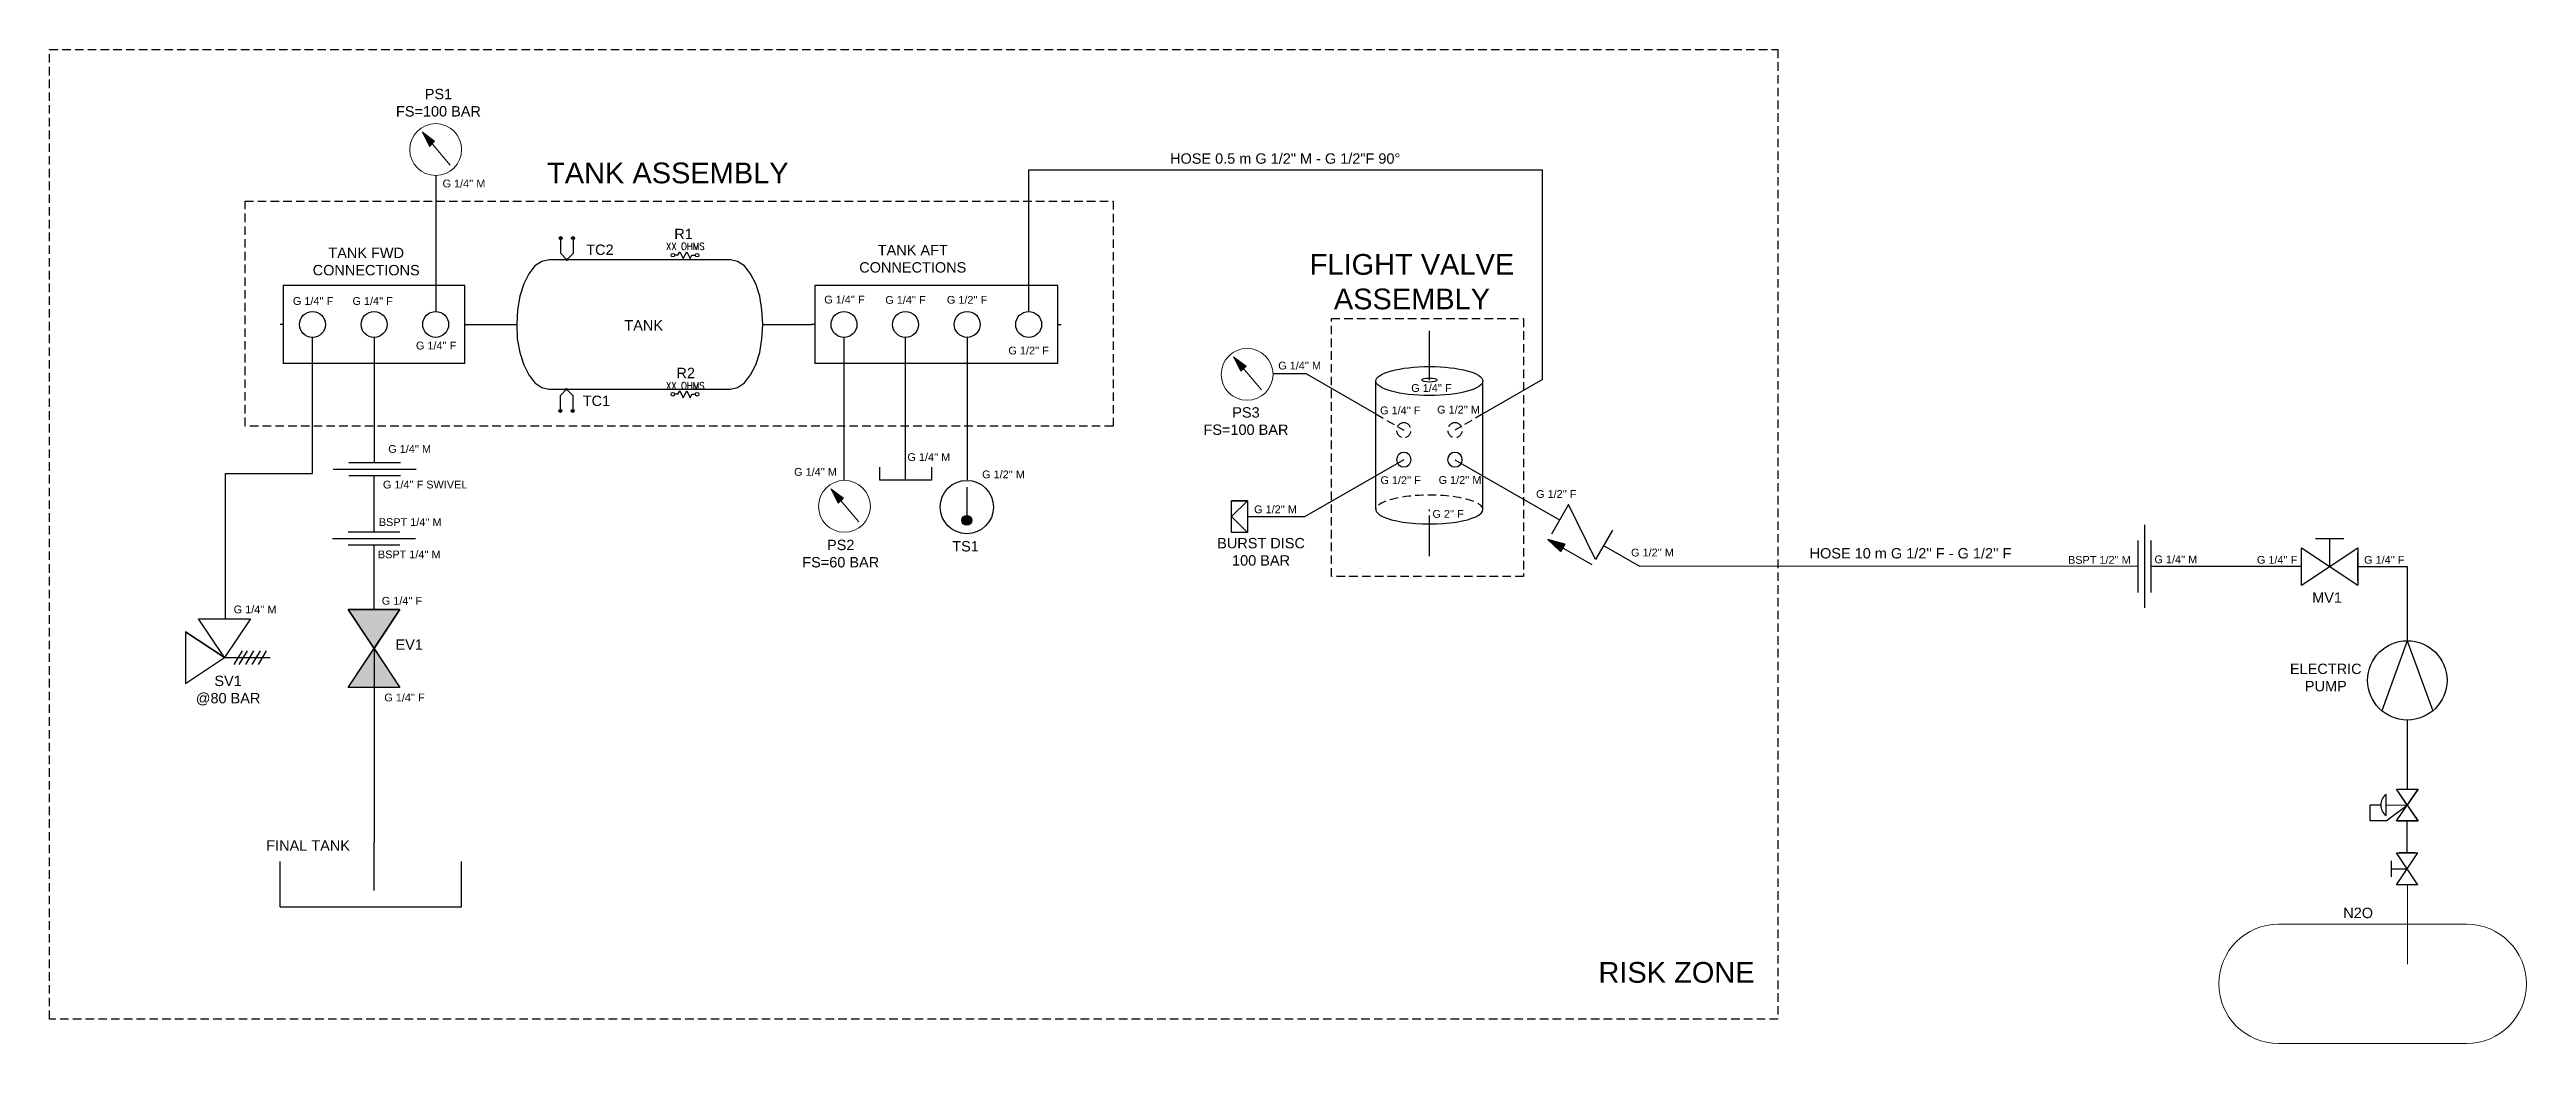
# Model space of a CAD drawing. Header units: inches. Extents: x 49.2 to 107.5, y 7.5 to 30.9.
import ezdxf
from ezdxf.enums import TextEntityAlignment as Align

# ---------------------------------------------------------------- set-up
doc = ezdxf.new("R2010")
doc.units = ezdxf.units.IN
doc.header["$MEASUREMENT"] = 0
doc.linetypes.add('TransientTextAxis', pattern=[0.3, 0.2, -0.1, 0, 0])
for name, color, linetype in [('MISC', 7, 'Continuous'), ('SYMS', 7, 'Continuous'), ('WIRES', 7, 'Continuous')]:
    doc.layers.add(name, color=color, linetype=linetype)
doc.styles.add('SIMPLEX', font='SIMPLEX')
doc.styles.add('WD', font='romans.shx')

msp = doc.modelspace()

# ---------------------------------------------------------------- texts
at = {"color": 1, "attachment_point": 5, "style": 'SIMPLEX'}
for s, width, heights, insert, char_height in [('{\\fArial|b0|i0|c0|p34;\\C152;\\c12285479;PS1\\PFS=100 BAR}', 3.62001, [0], (58.392, 29.649), 0.24389), ('{\\fArial|b0|i0|c0|p34;\\C30;\\c2005496;TANK ASSEMBLY}', 6.69679, [0], (63.787, 27.994), 0.48778), ('\\A1;{\\fArial|b0|i0|c0|p34;\\C152;\\c12285479;HOSE 0.5 m G 1/2" M - G 1/2"F 90°}', 7.70294, [0.417], (78.305, 28.335), 0.24389), ("\\A1;{\\fArial|b0|i0|c0|p34;\\C85;\\c4766296;G 1/4'' M}", 1.24657, [0], (58.992, 27.748), 0.18292), ('{\\fArial|b0|i0|c0|p34;\\C152;\\c12285479;TANK FWD CONNECTIONS}', 3.62001, [0], (56.693, 25.913), 0.24389), ('{\\fArial|b0|i0|c0|p34;\\C152;\\c12285479;TC2}', 3.62001, [0], (62.189, 26.19), 0.24389), ('{\\fArial|b0|i0|c0|p34;\\C152;\\c12285479;R1}', 3.62001, [0], (64.157, 26.563), 0.24389), ('{\\fArial|b0|i0|c0|p34;\\C152;\\c12285479;TANK AFT CONNECTIONS}', 3.62001, [0], (69.547, 25.978), 0.24389), ('{\\fArial|b0|i0|c0|p34;\\C30;\\c2005496;FLIGHT VALVE ASSEMBLY}', 6.69679, [0], (81.287, 25.437), 0.48778), ("\\A1;{\\fArial|b0|i0|c0|p34;\\C85;\\c4766296;G 1/4\\H1x;'' F}", 1.24657, [0], (55.444, 24.984), 0.18292), ("\\A1;{\\fArial|b0|i0|c0|p34;\\C85;\\c4766296;G 1/4\\H1x;'' F}", 1.24657, [0], (56.846, 24.984), 0.18292), ("\\A1;{\\fArial|b0|i0|c0|p34;\\C85;\\c4766296;G 1/4\\H1x;'' F}", 1.24657, [0], (67.94, 25.017), 0.18292), ("\\A1;{\\fArial|b0|i0|c0|p34;\\C85;\\c4766296;G 1/4\\H1x;'' F}", 1.24657, [0], (69.376, 25.01), 0.18292), ("\\A1;{\\fArial|b0|i0|c0|p34;\\C85;\\c4766296;G 1/2'' F}", 1.24657, [0], (70.824, 25.012), 0.18292), ('{\\fArial|b0|i0|c0|p34;\\C152;\\c12285479;TANK}', 3.62001, [0], (63.219, 24.413), 0.24389), ("\\A1;{\\fArial|b0|i0|c0|p34;\\C85;\\c4766296;G 1/4\\H1x;'' F}", 1.24657, [0], (58.337, 23.936), 0.18292), ("\\A1;{\\fArial|b0|i0|c0|p34;\\C85;\\c4766296;G 1/2\\H1x;'' F}", 1.24657, [0], (72.272, 23.819), 0.18292), ('{\\fArial|b0|i0|c0|p34;\\C152;\\c12285479;R2}', 3.62001, [0], (64.208, 23.292), 0.24389), ("\\A1;{\\fArial|b0|i0|c0|p34;\\C85;\\c4766296;G 1/4'' M}", 1.24657, [0], (78.645, 23.465), 0.18292), ('{\\fArial|b0|i0|c0|p34;\\C152;\\c12285479;TC1}', 3.62001, [0], (62.108, 22.636), 0.24389), ("\\A1;{\\fArial|b0|i0|c0|p34;\\C85;\\c4766296;G 1/4'' F}", 1.24657, [0], (81.745, 22.937), 0.18292), ('{\\fArial|b0|i0|c0|p34;\\C152;\\c12285479;PS3\\PFS=100 BAR}', 3.62001, [0], (77.383, 22.16), 0.24389), ("\\A1;{\\fArial|b0|i0|c0|p34;\\C85;\\c4766296;G 1/4'' F}", 1.24657, [0], (81.013, 22.411), 0.18292), ("\\A1;{\\fArial|b0|i0|c0|p34;\\C85;\\c4766296;G 1/2'' M}", 1.24657, [0], (82.382, 22.429), 0.18292), ("\\A1;{\\fArial|b0|i0|c0|p34;\\C85;\\c4766296;G 1/4'' M}", 1.24657, [0], (57.715, 21.504), 0.18292), ("\\A1;{\\fArial|b0|i0|c0|p34;\\C85;\\c4766296;G 1/4'' M}", 1.24657, [0], (67.26, 20.964), 0.18292), ("\\A1;{\\fArial|b0|i0|c0|p34;\\C85;\\c4766296;G 1/4'' M}", 1.24657, [0], (69.925, 21.312), 0.18292), ("\\A1;{\\fArial|b0|i0|c0|p34;\\C85;\\c4766296;G 1/2'' M}", 1.24657, [0], (71.681, 20.905), 0.18292), ("\\A1;{\\fArial|b0|i0|c0|p34;\\C85;\\c4766296;G 1/4\\H1x;'' F SWIVEL}", 2.21653, [0], (58.079, 20.666), 0.18292), ("\\A1;{\\fArial|b0|i0|c0|p34;\\C85;\\c4766296;G 1/2'' F}", 1.18659, [0], (81.021, 20.77), 0.18292), ("\\A1;{\\fArial|b0|i0|c0|p34;\\C85;\\c4766296;G 1/2'' M}", 1.24657, [0], (82.417, 20.774), 0.18292), ("\\A1;{\\fArial|b0|i0|c0|p34;\\C85;\\c4766296;G 1/2'' F}", 1.24657, [0], (84.681, 20.444), 0.18292), ("\\A1;{\\fArial|b0|i0|c0|p34;\\C85;\\c4766296;BSPT 1/4\\H1x;'' M}", 3.62001, [0], (57.727, 19.783), 0.18292), ("\\A1;{\\fArial|b0|i0|c0|p34;\\C85;\\c4766296;G 1/2'' M}", 1.24657, [0], (78.078, 20.084), 0.18292), ("\\A1;{\\fArial|b0|i0|c0|p34;\\C85;\\c4766296;G 2'' F}", 1.24657, [0], (82.137, 19.977), 0.18292), ('{\\fArial|b0|i0|c0|p34;\\C152;\\c12285479;PS2\\PFS=60 BAR}', 3.62001, [0], (67.853, 19.042), 0.24389), ('{\\fArial|b0|i0|c0|p34;\\C152;\\c12285479;TS1}', 3.62001, [0], (70.789, 19.214), 0.24389), ('{\\fArial|b0|i0|c0|p34;\\C152;\\c12285479;BURST DISC\\P100 BAR}', 3.62001, [0], (77.738, 19.085), 0.24389), ("\\A1;{\\fArial|b0|i0|c0|p34;\\C85;\\c4766296;BSPT 1/4\\H1x;'' M}", 3.62001, [0], (57.706, 19.023), 0.18292), ("\\A1;{\\fArial|b0|i0|c0|p34;\\C85;\\c4766296;G 1/2'' M}", 1.24657, [0], (86.943, 19.067), 0.18292), ("\\A1;{\\fArial|b0|i0|c0|p34;\\C152;\\c12285479;HOSE 10 m G 1/2'' F - G 1/2'' F}", 6.81359, [0.417], (93.012, 19.049), 0.24389), ("\\A1;{\\fArial|b0|i0|c0|p34;\\C85;\\c4766296;BSPT 1/2'' M}", 1.737, [0], (97.454, 18.894), 0.18292), ("\\A1;{\\fArial|b0|i0|c0|p34;\\C85;\\c4766296;G 1/4'' M}", 1.24657, [0], (99.252, 18.906), 0.18292), ("\\A1;{\\fArial|b0|i0|c0|p34;\\C85;\\c4766296;G 1/4\\H1x;'' F}", 1.24657, [0], (101.633, 18.896), 0.18292), ("\\A1;{\\fArial|b0|i0|c0|p34;\\C85;\\c4766296;G 1/4\\H1x;'' F}", 1.24657, [0], (104.154, 18.896), 0.18292), ('{\\fArial|b0|i0|c0|p34;\\C152;\\c12285479;MV1}', 3.62001, [0], (102.808, 18.008), 0.24389), ("\\A1;{\\fArial|b0|i0|c0|p34;\\C85;\\c4766296;G 1/4'' M}", 1.24657, [0], (54.08, 17.729), 0.18292), ("\\A1;{\\fArial|b0|i0|c0|p34;\\C85;\\c4766296;G 1/4\\H1x;'' F}", 1.24657, [0], (57.535, 17.932), 0.18292), ('{\\fArial|b0|i0|c0|p34;\\C152;\\c12285479;EV1}', 3.62001, [0], (57.705, 16.904), 0.24389), ('{\\fArial|b0|i0|c0|p34;\\C152;\\c12285479;ELECTRIC\\PPUMP}', 3.62001, [0], (102.778, 16.128), 0.24389), ('{\\fArial|b0|i0|c0|p34;\\C152;\\c12285479;SV1\\P@80 BAR}', 3.62001, [0], (53.445, 15.822), 0.24389), ("\\A1;{\\fArial|b0|i0|c0|p34;\\C85;\\c4766296;G 1/4\\H1x;'' F}", 1.24657, [0], (57.594, 15.657), 0.18292), ('{\\fArial|b0|i0|c0|p34;\\C152;\\c12285479;FINAL TANK}', 3.62001, [0], (55.327, 12.177), 0.24389), ('{\\fArial|b0|i0|c0|p34;\\C152;\\c12285479;N2O}', 3.62001, [0], (103.539, 10.589), 0.24389), ('{\\fArial|b0|i0|c0|p34;\\C240;\\c2367469;RISK ZONE}', 6.69679, [0], (87.509, 9.189), 0.48778)]:
    msp.add_mtext_dynamic_manual_height_columns(s, width=width, gutter_width=2.439, heights=heights, dxfattribs=dict(at, insert=insert, char_height=char_height))

# ---------------------------------------------------------------- blocks, each defined once
blk = doc.blocks.new('HRE1T')
for p, q in [((-0.125, 0), (-0.188, 0)), ((-0.125, 0), (-0.094, 0.062)), ((-0.094, 0.062), (-0.031, -0.062)), ((-0.031, -0.062), (0.031, 0.062)), ((0.031, 0.062), (0.094, -0.062)), ((0.094, -0.062), (0.125, 0)), ((0.125, 0), (0.188, 0))]:
    blk.add_line(p, q)
for centre in [(-0.218, 0), (0.218, 0)]:
    blk.add_circle(centre, 0.0322)
at = {"style": 'WD'}
for tag, width, p in [('INST', 0.7, (0, 0.888)), ('DESC1', 0.7, (0, 0.562)), ('DESC2', 0.7, (0, 0.406)), ('LOC', 0.7, (0, 0.719)), ('RATING1', 0.9, (0.006, 0.094))]:
    blk.add_attdef(tag, text='', height=0.125, dxfattribs=dict(at, width=width)).set_placement(p, align=Align.CENTER)
for tag, p, height, flags in [('X4TERM01', (-0.25, 0), 0.0125, 1), ('FAMILY', (0.205, 0.152), 0.01, 9), ('X1TERM02', (0.25, 0), 0.0125, 1)]:
    blk.add_attdef(tag, p, '', height=height, dxfattribs=dict(at, flags=flags))
blk.add_attdef('TAG1', text='', height=0.125, dxfattribs=at).set_placement((0, 0.25), align=Align.CENTER)
at = {"linetype": 'Continuous', "style": 'WD', "flags": 9}
for tag, p in [('ASSYCODE', (0.219, 0.062)), ('MFG', (0.228, 0.089)), ('CAT', (0.23, 0.108))]:
    blk.add_attdef(tag, text='', height=0.01, dxfattribs=at).set_placement(p, align=Align.CENTER)
at = {"linetype": 'Continuous', "style": 'WD', "flags": 8}
blk.add_attdef('TERM01', text='', height=0.125, dxfattribs=at).set_placement((-0.312, -0.047), align=Align.TOP_RIGHT)
at = {"style": 'WD', "width": 0.9}
blk.add_attdef('RATING2', text='', height=0.125, dxfattribs=at).set_placement((0.006, -0.125), align=Align.TOP_CENTER)
at = {"linetype": 'Continuous', "style": 'WD', "flags": 8}
blk.add_attdef('TERM02', text='', height=0.125, dxfattribs=at).set_placement((0.312, -0.047), align=Align.TOP_LEFT)
blk = doc.blocks.new('VGVA1_CHECK_VALVE1')
blk.add_hatch(color=256).paths.add_polyline_path([(-0.344, 0.379), (-0.406, 0.129), (-0.281, 0.129)])
at = {"ltscale": 3.2258}
for p, q in [((-0.344, 0.379), (-0.406, 0.129)), ((-0.344, -0.371), (-0.344, 0.379)), ((-0.344, 0.379), (-0.281, 0.129)), ((-0.25, -0.375), (0.25, 0.375)), ((0.25, 0.375), (-0.25, 0.375)), ((-0.281, 0.129), (-0.406, 0.129)), ((0.25, -0.375), (-0.25, -0.375))]:
    blk.add_line(p, q, dxfattribs=at)
at = {"ltscale": 25.4, "flags": 128}
blk.add_lwpolyline([(-0.344, 0.379), (-0.406, 0.129), (-0.281, 0.129)], close=True, dxfattribs=at)
at = {"style": 'WD'}
for tag, p, height in [('X2TERM02', (0, 0.375), 0.005), ('TERM02', (0.013, 0.395), 0.0625), ('RATING1', (0.285, -0.046), 0.125), ('DESC1', (0.285, -0.262), 0.125), ('DESC2', (0.285, -0.446), 0.125), ('X8TERM01', (0, -0.375), 0.005), ('TERM01', (0.024, -0.447), 0.0625), ('WDTAGALT', (0.285, -0.809), 0.125), ('DESC3', (0.285, -0.636), 0.125)]:
    blk.add_attdef(tag, p, '', height=height, dxfattribs=at)
at = {"style": 'WD', "flags": 1}
for tag, p in [('INST', (-0.432, 0.099)), ('LOC', (-0.432, -0.077)), ('TAG1', (-0.432, -0.266))]:
    blk.add_attdef(tag, text='', height=0.125, dxfattribs=at).set_placement(p, align=Align.RIGHT)
at = {"style": 'WD'}
blk.add_attdef('XREF', text='', height=0.0625, rotation=0.0625, dxfattribs=at).set_placement((0.379, 0.352), align=Align.TOP_CENTER)
at = {"style": 'WD', "flags": 1}
for tag, p in [('WDTYPE', (-0.414, -0.343)), ('FAMILY', (-0.407, -0.379)), ('CAT', (-0.407, -0.423)), ('MFG', (-0.405, -0.454)), ('ASSYCODE', (-0.377, -0.483))]:
    blk.add_attdef(tag, text='', height=0.01, dxfattribs=at).set_placement(p, align=Align.CENTER)
blk = doc.blocks.new('HMT1_PRESSURE_GAUGE')
blk.add_hatch(color=7).paths.add_polyline_path([(-0.13, 0.17), (-0.06, 0.03), (-0.01, 0.08)])
at = {"color": 7, "linetype": 'Continuous', "lineweight": 0, "ltscale": 645.15999}
for p, q in [((-0.13, 0.17), (0.14, -0.15)), ((-0.13, 0.17), (-0.06, 0.03)), ((-0.13, 0.17), (-0.01, 0.08)), ((-0.06, 0.03), (-0.01, 0.08))]:
    blk.add_line(p, q, dxfattribs=at)
at = {"color": 255, "linetype": 'Continuous', "lineweight": 0, "ltscale": 25.4, "flags": 128}
blk.add_lwpolyline([(-0.13, 0.17), (-0.06, 0.03), (-0.01, 0.08)], close=True, dxfattribs=at)
at = {"color": 7, "linetype": 'Continuous', "lineweight": 0, "ltscale": 645.15999}
blk.add_circle((0, 0), 0.25, dxfattribs=at)
at = {"style": 'WD', "width": 0.7}
for tag, p in [('INST', (-0.01, 0.531)), ('LOC', (-0.01, 0.406)), ('TAG1', (-0.01, 0.281)), ('DESC1', (0.021, -0.375)), ('DESC2', (0.021, -0.5)), ('WDTAGALT', (0.021, -0.75)), ('DESC3', (0.021, -0.625))]:
    blk.add_attdef(tag, text='', height=0.0938, dxfattribs=at).set_placement(p, align=Align.CENTER)
blk.add_attdef('TERM01', text='', height=0.0625, dxfattribs=at).set_placement((-0.281, 0.031), align=Align.RIGHT)
at = {"style": 'WD'}
for tag, p, height, flags in [('X4TERM01', (-0.25, 0), 0.005, 1), ('X1TERM02', (0.25, 0), 0.005, 1), ('WDBLKNAM', (-0.052, -0.187), 0.01, 9), ('FAMILY', (-0.052, -0.062), 0.01, 9)]:
    blk.add_attdef(tag, p, '', height=height, dxfattribs=dict(at, flags=flags))
at = {"flags": 1}
blk.add_attdef('WDTYPE', (0.094, 0.094), '', height=0.01, dxfattribs=at)
at = {"style": 'WD', "width": 0.7}
for tag, p, height in [('TERM02', (0.281, 0.031), 0.0625), ('RATING1', (0.281, -0.187), 0.0938)]:
    blk.add_attdef(tag, p, '', height=height, dxfattribs=at)
at = {"style": 'WD'}
blk.add_attdef('XREF', text='', height=0.0625, dxfattribs=at).set_placement((-0.281, -0.156), align=Align.RIGHT)
at = {"linetype": 'Continuous', "style": 'WD', "flags": 9}
for tag, p in [('ASSYCODE', (-0.052, -0.156)), ('CAT', (-0.052, -0.094)), ('MFG', (-0.052, -0.125))]:
    blk.add_attdef(tag, p, '', height=0.01, dxfattribs=at)
blk = doc.blocks.new('HGVA1_RUPTURE_DISK_PRES')
at = {"ltscale": 3.2258}
for p, q in [((-0.375, 0), (0.375, 0)), ((-0.375, -0.375), (-0.375, 0)), ((0, 0), (-0.375, -0.375)), ((0, 0), (0.375, -0.375)), ((0.375, -0.375), (0.375, 0))]:
    blk.add_line(p, q, dxfattribs=at)
at = {"ltscale": 25.4, "flags": 128}
blk.add_lwpolyline([(-0.375, 0), (0.375, 0), (0.375, -0.375), (-0.375, -0.375)], close=True, dxfattribs=at)
at = {"style": 'WD', "flags": 1}
for tag, p in [('TAG1', (-0.449, -0.076)), ('INST', (-0.45, 0.29)), ('LOC', (-0.45, 0.108))]:
    blk.add_attdef(tag, text='', height=0.125, dxfattribs=at).set_placement(p, align=Align.RIGHT)
at = {"style": 'WD'}
for tag, p, height in [('X2TERM02', (0, 0), 0.005), ('TERM02', (0.017, 0.012), 0.0625), ('X8TERM01', (0, -0.375), 0.005), ('TERM01', (0.028, -0.463), 0.0625), ('RATING1', (0.388, -0.187), 0.125), ('DESC1', (0.388, -0.375), 0.125), ('DESC2', (0.388, -0.559), 0.125), ('WDTAGALT', (0.388, -0.918), 0.125), ('DESC3', (0.388, -0.749), 0.125)]:
    blk.add_attdef(tag, p, '', height=height, dxfattribs=at)
blk.add_attdef('XREF', text='', height=0.0625, rotation=0.0625, dxfattribs=at).set_placement((0.526, 0.043), align=Align.TOP_CENTER)
at = {"style": 'WD', "flags": 1}
for tag, p in [('FAMILY', (-0.626, -0.321)), ('CAT', (-0.626, -0.365)), ('WDTYPE', (-0.612, -0.274)), ('MFG', (-0.625, -0.397)), ('ASSYCODE', (-0.597, -0.426))]:
    blk.add_attdef(tag, text='', height=0.01, dxfattribs=at).set_placement(p, align=Align.CENTER)
blk = doc.blocks.new('VTK1_TANK')
at = {"ltscale": 3.2258}
for p, q in [((0.117, 0.49), (0.068, 0.391)), ((0.174, 0.565), (0.117, 0.49)), ((0.242, 0.609), (0.174, 0.565)), ((0.312, 0.625), (0.242, 0.609)), ((2.062, 0.625), (0.312, 0.625)), ((2.13, 0.609), (2.062, 0.625)), ((2.198, 0.565), (2.13, 0.609)), ((2.255, 0.49), (2.198, 0.565)), ((0.068, -0.388), (0.117, -0.487)), ((0.117, -0.487), (0.174, -0.562)), ((0.174, -0.562), (0.242, -0.607)), ((0.242, -0.607), (0.31, -0.625)), ((0.312, -0.625), (2.062, -0.625)), ((2.062, -0.625), (2.13, -0.607)), ((2.13, -0.607), (2.198, -0.562)), ((2.198, -0.562), (2.255, -0.487))]:
    blk.add_line(p, q, dxfattribs=at)
at = {"ltscale": 25.4, "flags": 128}
blk.add_lwpolyline([(2.062, -0.625), (2.13, -0.607), (2.198, -0.562), (2.255, -0.487), (2.305, -0.388), (2.344, -0.271), (2.364, -0.138), (2.375, 0), (2.364, 0.141), (2.344, 0.273), (2.305, 0.391), (2.255, 0.49), (2.198, 0.565), (2.13, 0.609), (2.062, 0.625), (0.312, 0.625), (0.242, 0.609), (0.174, 0.565), (0.117, 0.49), (0.068, 0.391), (0.029, 0.273), (0.008, 0.141), (0, 0.003), (0.005, -0.138), (0.029, -0.271), (0.068, -0.388), (0.117, -0.487), (0.174, -0.562), (0.242, -0.607), (0.31, -0.625)], close=True, dxfattribs=at)
at = {"style": 'WD'}
for tag, p in [('INST', (1.203, 0.17)), ('LOC', (1.179, 0.008)), ('TAG1', (1.197, -0.201))]:
    blk.add_attdef(tag, text='', height=0.125, dxfattribs=at).set_placement(p, align=Align.CENTER)
blk.add_attdef('XREF', (2.406, 0.291), '', height=0.0625, rotation=0.0625, dxfattribs=at)
blk.add_attdef('TERM01', text='', height=0.0625, dxfattribs=at).set_placement((-0.03, 0.018), align=Align.RIGHT)
for tag, p, height in [('X4TERM01', (0, 0), 0.005), ('X1TERM02', (2.375, 0), 0.005), ('TERM02', (2.41, 0.021), 0.0625), ('RATING1', (2.442, -0.235), 0.125), ('DESC1', (2.442, -0.451), 0.125), ('DESC2', (2.442, -0.635), 0.125), ('DESC3', (2.442, -0.825), 0.125), ('WDTAGALT', (2.466, -1.015), 0.125)]:
    blk.add_attdef(tag, p, '', height=height, dxfattribs=at)
at = {"style": 'WD', "flags": 1}
for tag, p in [('WDTYPE', (1.088, 0.053)), ('FAMILY', (1.204, 0.105)), ('CAT', (1.201, 0.073)), ('MFG', (1.203, 0.038)), ('ASSYCODE', (1.231, 0.003))]:
    blk.add_attdef(tag, text='', height=0.01, dxfattribs=at).set_placement(p, align=Align.CENTER)
blk = doc.blocks.new('HTK1_RESERVOIR')
for p, q in [((0, -0.469), (0, 0)), ((-0.906, -0.625), (-0.906, -0.188)), ((0.844, -0.625), (0.844, -0.188)), ((-0.906, -0.625), (0.844, -0.625))]:
    blk.add_line(p, q)
at = {"style": 'WD', "width": 0.7}
for tag, p in [('INST', (-0.977, 0.156)), ('LOC', (-0.977, 0)), ('TAG1', (-0.977, -0.156))]:
    blk.add_attdef(tag, text='', height=0.125, dxfattribs=at).set_placement(p, align=Align.RIGHT)
at = {"style": 'WD'}
for tag, p, height, flags in [('X2TERM01', (0, 0), 0.005, 1), ('WDBLKNAM', (-0.573, -0.68), 0.01, 9), ('FAMILY', (-0.571, -0.563), 0.01, 9)]:
    blk.add_attdef(tag, p, '', height=height, dxfattribs=dict(at, flags=flags))
at = {"style": 'WD', "width": 0.7}
for tag, p, height in [('TERM01', (0.012, -0.062), 0.0625), ('RATING1', (0.938, -0.688), 0.125)]:
    blk.add_attdef(tag, p, '', height=height, dxfattribs=at)
at = {"style": 'WD'}
blk.add_attdef('XREF', text='', height=0.0625, dxfattribs=at).set_placement((-0.938, -0.688), align=Align.RIGHT)
at = {"linetype": 'Continuous', "style": 'WD', "flags": 9}
for tag, p in [('CAT', (-0.571, -0.594)), ('ASSYCODE', (-0.571, -0.656)), ('MFG', (-0.571, -0.625))]:
    blk.add_attdef(tag, p, '', height=0.01, dxfattribs=at)
at = {"flags": 1}
blk.add_attdef('WDTYPE', (-0.571, -0.75), '', height=0.01, dxfattribs=at)
at = {"style": 'WD', "width": 0.7}
for tag, p in [('DESC1', (-0.008, -0.844)), ('DESC2', (-0.008, -1)), ('DESC3', (-0.008, -1.188)), ('WDTAGALT', (-0.008, -1.344))]:
    blk.add_attdef(tag, text='', height=0.125, dxfattribs=at).set_placement(p, align=Align.CENTER)
blk = doc.blocks.new('HFI1_CAP')
at = {"ltscale": 3.2258, "flags": 128}
blk.add_lwpolyline([(-0.125, 0.25), (0, 0.25), (0, -0.25), (-0.125, -0.25)], dxfattribs=at)
at = {"style": 'WD'}
for tag, height, p in [('WDTAGALT', 0.125, (0.026, 0.382)), ('TERM01', 0.0625, (-0.024, 0.02))]:
    blk.add_attdef(tag, text='', height=height, dxfattribs=at).set_placement(p, align=Align.RIGHT)
for tag, p, height in [('RATING1', (-0.861, 0.114), 0.125), ('X4TERM01', (0, 0), 0.005), ('DESC1', (-0.907, -0.391), 0.125), ('DESC2', (-0.907, -0.575), 0.125), ('DESC3', (-0.907, -0.764), 0.125)]:
    blk.add_attdef(tag, p, '', height=height, dxfattribs=at)
blk.add_attdef('XREF', text='', height=0.0625, rotation=0.0625, dxfattribs=at).set_placement((0.222, 0.241), align=Align.TOP_CENTER)
at = {"style": 'WD', "flags": 1}
for tag, height, p in [('WDTYPE', 0.01, (0.131, 0.085)), ('FAMILY', 0.01, (0.045, -0.139)), ('CAT', 0.01, (0.045, -0.184)), ('MFG', 0.01, (0.047, -0.215)), ('ASSYCODE', 0.01, (0.075, -0.244)), ('INST', 0.125, (0.146, -0.453)), ('TAG1', 0.125, (0.14, -0.823)), ('LOC', 0.125, (0.122, -0.614))]:
    blk.add_attdef(tag, text='', height=height, dxfattribs=at).set_placement(p, align=Align.CENTER)
blk = doc.blocks.new('HMN1_MANIFOLD_3P')
for p, q in [((1.75, 0.375), (0, 0.375)), ((0, 0.375), (0, -0.375)), ((1.75, -0.375), (1.75, 0.375)), ((0, 0), (-0.031, 0)), ((1.75, 0), (1.781, 0)), ((1.75, -0.375), (0, -0.375))]:
    blk.add_line(p, q)
for centre in [(0.281, 0), (0.875, 0), (1.469, 0.001)]:
    blk.add_circle(centre, 0.125)
at = {"style": 'WD', "width": 0.7}
for tag, height, p in [('INST', 0.125, (-0.062, 0.781)), ('LOC', 0.125, (-0.062, 0.625)), ('TAG1', 0.125, (-0.062, 0.469)), ('TERM01', 0.0625, (-0.062, 0.062)), ('RATING1', 0.125, (-0.062, -0.594)), ('DESC1', 0.125, (-0.064, -0.747)), ('DESC2', 0.125, (-0.064, -0.904)), ('DESC3', 0.125, (-0.064, -1.06)), ('WDTAGALT', 0.125, (-0.064, -1.216))]:
    blk.add_attdef(tag, text='', height=height, dxfattribs=at).set_placement(p, align=Align.RIGHT)
at = {"style": 'WD', "flags": 1}
for tag, p in [('X4TERM01', (-0.031, 0)), ('X2TERM03', (0.281, 0.125)), ('X2TERM05', (0.875, 0.125)), ('X2TERM07', (1.469, 0.125)), ('X1TERM08', (1.781, 0)), ('X8TERM02', (0.281, -0.125)), ('X8TERM04', (0.875, -0.125)), ('X8TERM06', (1.469, -0.123))]:
    blk.add_attdef(tag, p, '', height=0.005, rotation=90, dxfattribs=at)
at = {"style": 'WD'}
for tag, p, flags in [('WDTYPE', (0.062, 0.062), 1), ('WDBLKNAM', (1.611, -0.469), 9), ('FAMILY', (1.612, -0.5), 9)]:
    blk.add_attdef(tag, p, '', height=0.01, dxfattribs=dict(at, flags=flags))
at = {"style": 'WD', "width": 0.7}
blk.add_attdef('TERM08', (1.812, 0.062), '', height=0.0625, dxfattribs=at)
at = {"style": 'WD'}
blk.add_attdef('XREF', (1.812, -0.25), '', height=0.0625, dxfattribs=at)
at = {"linetype": 'Continuous', "style": 'WD', "flags": 9}
for tag, p in [('MFG', (1.625, -0.531)), ('CAT', (1.625, -0.562)), ('ASSYCODE', (1.65, -0.594))]:
    blk.add_attdef(tag, text='', height=0.01, dxfattribs=at).set_placement(p, align=Align.CENTER)
blk = doc.blocks.new('VMT1_PRESSURE_GAUGE')
blk.add_hatch(color=7).paths.add_polyline_path([(-0.13, 0.17), (-0.06, 0.03), (-0.01, 0.08)])
at = {"color": 7, "linetype": 'Continuous', "lineweight": 0, "ltscale": 645.15999}
for p, q in [((-0.13, 0.17), (0.14, -0.15)), ((-0.13, 0.17), (-0.06, 0.03)), ((-0.13, 0.17), (-0.01, 0.08)), ((-0.06, 0.03), (-0.01, 0.08))]:
    blk.add_line(p, q, dxfattribs=at)
at = {"color": 255, "linetype": 'Continuous', "lineweight": 0, "ltscale": 25.4, "flags": 128}
blk.add_lwpolyline([(-0.13, 0.17), (-0.06, 0.03), (-0.01, 0.08)], close=True, dxfattribs=at)
at = {"color": 7, "linetype": 'Continuous', "lineweight": 0, "ltscale": 645.15999}
blk.add_circle((0, 0), 0.25, dxfattribs=at)
at = {"style": 'WD', "width": 0.7}
for tag, p in [('DESC1', (-0.287, 0.187)), ('DESC2', (-0.287, 0.062)), ('DESC3', (-0.287, -0.063)), ('WDTAGALT', (-0.287, -0.188))]:
    blk.add_attdef(tag, text='', height=0.0938, dxfattribs=at).set_placement(p, align=Align.RIGHT)
at = {"style": 'WD'}
for tag, p, height, flags in [('X2TERM01', (0, 0.25), 0.005, 1), ('WDBLKNAM', (-0.095, -0.219), 0.01, 9), ('FAMILY', (-0.094, -0.094), 0.01, 9), ('X8TERM02', (0, -0.25), 0.005, 1)]:
    blk.add_attdef(tag, p, '', height=height, dxfattribs=dict(at, flags=flags))
at = {"style": 'WD', "width": 0.7}
for tag, p, height in [('TERM01', (0.031, 0.281), 0.0625), ('INST', (0.275, 0.156), 0.0938), ('TAG1', (0.275, -0.094), 0.0938), ('LOC', (0.275, 0.031), 0.0938), ('RATING1', (0.219, -0.25), 0.0938), ('TERM02', (0.031, -0.344), 0.0625)]:
    blk.add_attdef(tag, p, '', height=height, dxfattribs=at)
at = {"flags": 1}
blk.add_attdef('WDTYPE', (0.094, 0.062), '', height=0.01, dxfattribs=at)
at = {"style": 'WD'}
blk.add_attdef('XREF', text='', height=0.0625, dxfattribs=at).set_placement((-0.25, -0.281), align=Align.RIGHT)
at = {"linetype": 'Continuous', "style": 'WD', "flags": 9}
for tag, p in [('ASSYCODE', (-0.094, -0.188)), ('CAT', (-0.094, -0.125)), ('MFG', (-0.094, -0.156))]:
    blk.add_attdef(tag, p, '', height=0.01, dxfattribs=at)
blk = doc.blocks.new('VGVA1_GATE_VALVE_CLOS')
h = blk.add_hatch(color=256)
h.paths.add_polyline_path([(0, 0), (0.25, 0.375), (-0.25, 0.375)])
h.paths.add_polyline_path([(-0.25, -0.375), (0.25, -0.375), (0, 0)])
h.paths.add_polyline_path([(-0.001, -0.001), (0.039, -0.001), (0.039, 0.006), (-0.001, 0.006)], flags=9)
h.paths.add_polyline_path([(0.062, -0.004), (0.439, -0.004), (0.439, 0.09), (0.062, 0.09)], flags=9)
h.paths.add_polyline_path([(-0.001, 0.374), (0.039, 0.374), (0.039, 0.381), (-0.001, 0.381)], flags=9)
h.paths.add_polyline_path([(-0.001, -0.376), (0.037, -0.376), (0.037, -0.369), (-0.001, -0.369)], flags=9)
at = {"ltscale": 3.2258}
for p, q in [((-0.25, 0.375), (0.25, -0.375)), ((-0.25, -0.375), (0.25, 0.375)), ((0.25, 0.375), (-0.25, 0.375)), ((0.25, -0.375), (-0.25, -0.375))]:
    blk.add_line(p, q, dxfattribs=at)
at = {"ltscale": 25.4, "flags": 128}
for points in [[(0.25, 0.375), (0, 0), (-0.25, 0.375)], [(-0.25, -0.375), (0, 0), (0.25, -0.375)]]:
    blk.add_lwpolyline(points, close=True, dxfattribs=at)
at = {"style": 'WD', "flags": 1}
for tag, p in [('INST', (-0.294, 0.207)), ('LOC', (-0.294, 0.031)), ('TAG1', (-0.294, -0.159))]:
    blk.add_attdef(tag, text='', height=0.125, dxfattribs=at).set_placement(p, align=Align.RIGHT)
at = {"style": 'WD'}
for tag, p, height in [('X2TERM03', (0, 0.375), 0.005), ('TERM03', (0.02, 0.388), 0.0625), ('X1TERM02', (0, 0), 0.005), ('TERM02', (0.075, 0.012), 0.0625), ('RATING1', (0.274, -0.186), 0.125), ('X8TERM01', (0, -0.375), 0.005), ('TERM01', (0.029, -0.455), 0.0625), ('DESC1', (0.274, -0.403), 0.125), ('DESC2', (0.274, -0.586), 0.125), ('DESC3', (0.274, -0.776), 0.125), ('WDTAGALT', (0.274, -0.944), 0.125)]:
    blk.add_attdef(tag, p, '', height=height, dxfattribs=at)
blk.add_attdef('XREF', text='', height=0.0625, rotation=0.0625, dxfattribs=at).set_placement((0.362, 0.365), align=Align.TOP_CENTER)
at = {"style": 'WD', "flags": 1}
for tag, p in [('FAMILY', (-0.378, -0.346)), ('WDTYPE', (-0.37, -0.287)), ('CAT', (-0.378, -0.391)), ('MFG', (-0.376, -0.422)), ('ASSYCODE', (-0.348, -0.451))]:
    blk.add_attdef(tag, text='', height=0.01, dxfattribs=at).set_placement(p, align=Align.CENTER)
blk = doc.blocks.new('HMN1_MANIFOLD_4P')
for p, q in [((2.344, 0.375), (0, 0.375)), ((0, 0.375), (0, -0.375)), ((2.344, -0.375), (2.344, 0.375)), ((0, 0), (-0.031, 0)), ((2.344, 0), (2.375, 0)), ((2.344, -0.375), (0, -0.375))]:
    blk.add_line(p, q)
for centre in [(0.281, 0), (0.875, 0), (1.469, 0.001), (2.062, 0)]:
    blk.add_circle(centre, 0.125)
at = {"style": 'WD', "width": 0.7}
for tag, height, p in [('INST', 0.125, (-0.062, 0.781)), ('LOC', 0.125, (-0.062, 0.625)), ('TAG1', 0.125, (-0.062, 0.469)), ('TERM01', 0.0625, (-0.062, 0.062)), ('RATING1', 0.125, (-0.062, -0.594)), ('DESC1', 0.125, (-0.064, -0.747)), ('DESC2', 0.125, (-0.064, -0.904)), ('DESC3', 0.125, (-0.064, -1.06)), ('WDTAGALT', 0.125, (-0.064, -1.216))]:
    blk.add_attdef(tag, text='', height=height, dxfattribs=at).set_placement(p, align=Align.RIGHT)
at = {"style": 'WD', "flags": 1}
for tag, p in [('X4TERM01', (-0.031, 0)), ('X2TERM03', (0.281, 0.125)), ('X2TERM05', (0.875, 0.125)), ('X2TERM07', (1.469, 0.125)), ('X2TERM09', (2.062, 0.125)), ('X1TERM10', (2.375, 0)), ('X8TERM02', (0.281, -0.125)), ('X8TERM04', (0.875, -0.125)), ('X8TERM06', (1.469, -0.123)), ('X8TERM08', (2.062, -0.125))]:
    blk.add_attdef(tag, p, '', height=0.005, rotation=90, dxfattribs=at)
at = {"style": 'WD'}
for tag, p, flags in [('WDTYPE', (0.062, 0.062), 1), ('WDBLKNAM', (2.249, -0.406), 9), ('FAMILY', (2.25, -0.438), 9)]:
    blk.add_attdef(tag, p, '', height=0.01, dxfattribs=dict(at, flags=flags))
at = {"style": 'WD', "width": 0.7}
blk.add_attdef('TERM10', (2.406, 0.062), '', height=0.0625, dxfattribs=at)
at = {"style": 'WD'}
blk.add_attdef('XREF', (2.406, -0.281), '', height=0.0625, dxfattribs=at)
at = {"linetype": 'Continuous', "style": 'WD', "flags": 9}
for tag, p in [('MFG', (2.263, -0.469)), ('CAT', (2.263, -0.5)), ('ASSYCODE', (2.288, -0.531))]:
    blk.add_attdef(tag, text='', height=0.01, dxfattribs=at).set_placement(p, align=Align.CENTER)
blk = doc.blocks.new('VFI1_UNION')
at = {"ltscale": 3.2258}
for p, q in [((-0.4, -0.063), (0.4, -0.063)), ((-0.25, 0), (0.25, 0)), ((-0.25, -0.125), (0.25, -0.125))]:
    blk.add_line(p, q, dxfattribs=at)
at = {"style": 'WD'}
blk.add_attdef('WDTAGALT', text='', height=0.125, dxfattribs=at).set_placement((-0.035, 0.116), align=Align.RIGHT)
for tag, p, height in [('RATING1', (0.136, 0.123), 0.125), ('X2TERM02', (0, 0), 0.005), ('TERM02', (0.008, 0.013), 0.0625), ('DESC1', (-0.937, -0.297), 0.125), ('X8TERM01', (0, -0.125), 0.005), ('TERM01', (0.017, -0.206), 0.0625), ('DESC2', (-0.937, -0.481), 0.125), ('DESC3', (-0.937, -0.671), 0.125)]:
    blk.add_attdef(tag, p, '', height=height, dxfattribs=at)
at = {"style": 'WD', "flags": 1}
for tag, height, p in [('WDTYPE', 0.01, (0.506, -0.167)), ('FAMILY', 0.01, (0.614, -0.146)), ('CAT', 0.01, (0.614, -0.19)), ('MFG', 0.01, (0.615, -0.222)), ('LOC', 0.125, (0.054, -0.545)), ('INST', 0.125, (0.078, -0.384)), ('ASSYCODE', 0.01, (0.643, -0.251)), ('TAG1', 0.125, (0.072, -0.755))]:
    blk.add_attdef(tag, text='', height=height, dxfattribs=at).set_placement(p, align=Align.CENTER)
at = {"style": 'WD'}
blk.add_attdef('XREF', text='', height=0.0625, rotation=0.0625, dxfattribs=at).set_placement((0.597, -0.011), align=Align.TOP_CENTER)
blk = doc.blocks.new('HGVA1_PRESS_RELIEF_VAL2')
at = {"ltscale": 3.2258}
for p, q in [((0.065, 0.404), (-0.067, 0.326)), ((0.065, 0.344), (-0.067, 0.265)), ((0.065, 0.281), (-0.067, 0.202)), ((0, 0), (0, 0.442)), ((0.375, -0.25), (0.375, 0.25)), ((0.065, 0.218), (-0.067, 0.139)), ((0.065, 0.17), (-0.067, 0.091)), ((0.25, -0.375), (0, 0)), ((-0.25, -0.375), (0, 0)), ((0.25, -0.375), (-0.25, -0.375))]:
    blk.add_line(p, q, dxfattribs=at)
at = {"ltscale": 25.4, "flags": 128}
for points in [[(0.375, 0.25), (0, 0), (0.375, -0.25)], [(0, 0), (0.25, -0.375), (-0.25, -0.375)]]:
    blk.add_lwpolyline(points, close=True, dxfattribs=at)
at = {"style": 'WD', "flags": 1}
for tag, p in [('INST', (-0.263, 0.497)), ('TAG1', (-0.262, 0.13)), ('LOC', (-0.263, 0.314))]:
    blk.add_attdef(tag, text='', height=0.125, dxfattribs=at).set_placement(p, align=Align.RIGHT)
at = {"style": 'WD'}
blk.add_attdef('XREF', text='', height=0.0625, rotation=0.0625, dxfattribs=at).set_placement((0.539, 0.301), align=Align.TOP_CENTER)
for tag, p, height in [('X1TERM02', (0.375, 0), 0.005), ('TERM02', (0.409, 0.03), 0.0625), ('RATING1', (0.403, -0.154), 0.125), ('DESC1', (0.403, -0.34), 0.125), ('X8TERM01', (0, -0.375), 0.005), ('TERM01', (0.029, -0.455), 0.0625), ('DESC2', (0.403, -0.524), 0.125), ('DESC3', (0.403, -0.714), 0.125), ('WDTAGALT', (0.403, -0.887), 0.125)]:
    blk.add_attdef(tag, p, '', height=height, dxfattribs=at)
at = {"style": 'WD', "flags": 1}
for tag, p in [('FAMILY', (-0.328, -0.232)), ('WDTYPE', (-0.321, -0.173)), ('CAT', (-0.328, -0.276)), ('MFG', (-0.326, -0.308)), ('ASSYCODE', (-0.298, -0.337))]:
    blk.add_attdef(tag, text='', height=0.01, dxfattribs=at).set_placement(p, align=Align.CENTER)
blk = doc.blocks.new('HTC1R')
for p, q in [((0.02, 0.04), (0.11, -0.04)), ((0.12, 0), (0.69, 0)), ((0.69, 0), (0.94, -0.25)), ((0.02, -0.46), (0.11, -0.54)), ((0.69, -0.5), (0.12, -0.5)), ((0.94, -0.25), (0.69, -0.5))]:
    blk.add_line(p, q)
for centre, radius in [((0.06, 0), 0.0625), ((0.06, -0.5), 0.0625), ((0.94, -0.25), 0.0313), ((0.94, -0.25), 0.0163)]:
    blk.add_circle(centre, radius)
at = {"color": 7, "style": 'WD', "flags": 1}
for tag, p in [('X4TERM01', (0, 0)), ('X2TERM01', (0.06, 0.06)), ('X4TERM02', (0, -0.5)), ('X8TERM02', (0.06, -0.56))]:
    blk.add_attdef(tag, p, '', height=0.0125, dxfattribs=at)
at = {"style": 'WD'}
for tag, p, width in [('RATING1', (0.19, 0.06), 0.9), ('INST', (1.19, 0.14), 0.7), ('LOC', (1.19, -0.03), 0.7), ('TAG1', (1.19, -0.19), 0.9), ('DESC1', (1.18, -0.43), 0.7), ('DESC2', (1.18, -0.59), 0.7), ('WDTAGALT', (1.19, -0.75), 0.7)]:
    blk.add_attdef(tag, p, '', height=0.125, dxfattribs=dict(at, width=width))
at = {"linetype": 'Continuous', "style": 'WD', "flags": 8}
for tag, p in [('TERM01', (0.19, -0.06)), ('TERM02', (0.19, -0.56))]:
    blk.add_attdef(tag, text='', height=0.125, dxfattribs=at).set_placement(p, align=Align.TOP_LEFT)
at = {"linetype": 'Continuous', "style": 'WD'}
for tag, p, flags in [('CAT', (1.02, -0.23), 1), ('MFG', (1.02, -0.25), 1), ('ASSYCODE', (1.03, -0.29), 9)]:
    blk.add_attdef(tag, p, '', height=0.01, dxfattribs=dict(at, flags=flags))
at = {"style": 'WD', "flags": 9}
blk.add_attdef('FAMILY', (1.03, -0.22), '', height=0.01, dxfattribs=at)
blk = doc.blocks.new('VMT1_THERMOMETER')
h = blk.add_hatch(color=7)
edge = h.paths.add_edge_path()
edge.add_arc((0, -0.124), 0.0465, 0, 360)
blk.add_line((0, 0.186), (0, -0.125))
for centre, radius in [((0, 0), 0.25), ((0, -0.124), 0.0465)]:
    blk.add_circle(centre, radius)
at = {"style": 'WD'}
for tag, p, height, flags in [('X2TERM01', (0, 0.25), 0.005, 1), ('WDBLKNAM', (-0.126, 0), 0.01, 9), ('FAMILY', (-0.125, 0.125), 0.01, 9), ('X8TERM02', (0, -0.25), 0.005, 1)]:
    blk.add_attdef(tag, p, '', height=height, dxfattribs=dict(at, flags=flags))
at = {"style": 'WD', "width": 0.7}
for tag, p, height in [('TERM01', (0.031, 0.281), 0.0625), ('INST', (0.275, 0.156), 0.0938), ('TAG1', (0.275, -0.094), 0.0938), ('LOC', (0.275, 0.031), 0.0938), ('RATING1', (0.25, -0.25), 0.0938), ('TERM02', (0.031, -0.344), 0.0625)]:
    blk.add_attdef(tag, p, '', height=height, dxfattribs=at)
for tag, p in [('DESC1', (-0.287, 0.125)), ('DESC2', (-0.287, 0)), ('WDTAGALT', (-0.287, -0.25)), ('DESC3', (-0.287, -0.125))]:
    blk.add_attdef(tag, text='', height=0.0938, dxfattribs=at).set_placement(p, align=Align.RIGHT)
at = {"linetype": 'Continuous', "style": 'WD', "flags": 9}
for tag, p in [('ASSYCODE', (-0.125, 0.031)), ('CAT', (-0.125, 0.094)), ('MFG', (-0.125, 0.062))]:
    blk.add_attdef(tag, p, '', height=0.01, dxfattribs=at)
at = {"flags": 1}
blk.add_attdef('WDTYPE', (0.094, 0.062), '', height=0.01, dxfattribs=at)
at = {"style": 'WD'}
blk.add_attdef('XREF', text='', height=0.0625, dxfattribs=at).set_placement((-0.187, -0.375), align=Align.RIGHT)
blk = doc.blocks.new('HTK1_PRESSURIZED_RESERVOIR')
at = {"color": 7, "linetype": 'Continuous', "lineweight": 0, "ltscale": 645.15999}
for p, q in [((0, -0.25), (0, 0)), ((-0.4062, -0.1246), (0.1875, -0.1246)), ((-0.4062, -0.5004), (0.1875, -0.5004))]:
    blk.add_line(p, q, dxfattribs=at)
for centre, start, end in [((-0.4062, -0.3125), 90, 270), ((0.1875, -0.3125), 270, 90)]:
    blk.add_arc(centre, 0.1879, start, end, dxfattribs=at)
at = {"style": 'WD', "width": 0.7}
for tag, p in [('INST', (-0.0708, 0.2187)), ('LOC', (-0.0708, 0.0625)), ('TAG1', (-0.0708, -0.0938))]:
    blk.add_attdef(tag, text='', height=0.125, dxfattribs=at).set_placement(p, align=Align.RIGHT)
at = {"style": 'WD'}
for tag, p, height, flags in [('X2TERM01', (0, 0), 0.005, 1), ('FAMILY', (-0.2583, -0.25), 0.01, 9), ('WDBLKNAM', (-0.2589, -0.375), 0.01, 9)]:
    blk.add_attdef(tag, p, '', height=height, dxfattribs=dict(at, flags=flags))
at = {"style": 'WD', "width": 0.7}
for tag, p, height in [('TERM01', (0.0312, -0.0938), 0.0625), ('RATING1', (0.4062, -0.375), 0.125)]:
    blk.add_attdef(tag, p, '', height=height, dxfattribs=at)
at = {"linetype": 'Continuous', "style": 'WD', "flags": 9}
for tag, p in [('CAT', (-0.2583, -0.2813)), ('MFG', (-0.2583, -0.3125)), ('ASSYCODE', (-0.2583, -0.3438))]:
    blk.add_attdef(tag, p, '', height=0.01, dxfattribs=at)
at = {"style": 'WD'}
blk.add_attdef('XREF', text='', height=0.0625, dxfattribs=at).set_placement((-0.625, -0.375), align=Align.RIGHT)
at = {"flags": 1}
blk.add_attdef('WDTYPE', (-0.2583, -0.4375), '', height=0.01, dxfattribs=at)
at = {"style": 'WD', "width": 0.7}
for tag, p in [('DESC1', (-0.1333, -0.6563)), ('DESC2', (-0.1333, -0.8125)), ('DESC3', (-0.1333, -1)), ('WDTAGALT', (-0.1333, -1.1563))]:
    blk.add_attdef(tag, text='', height=0.125, dxfattribs=at).set_placement(p, align=Align.CENTER)
blk = doc.blocks.new('VGVA1_BACK_PRESS_REG')
at = {"ltscale": 3.2258}
for p, q in [((-0.875, -0.375), (-0.875, 0)), ((-0.625, 0), (-0.875, 0)), ((-0.5, -0.375), (0, 0)), ((-0.254, -0.375), (0.254, 0.375)), ((0.254, -0.375), (-0.254, 0.375)), ((-0.254, 0.375), (0.254, 0.375)), ((-0.5, -0.375), (-0.875, -0.375)), ((-0.254, -0.375), (0.254, -0.375))]:
    blk.add_line(p, q, dxfattribs=at)
at = {"color": 7, "linetype": 'Continuous', "lineweight": 0, "ltscale": 3.2258}
for p, q in [((-0.5, -0.25), (-0.5, 0.25)), ((0, 0), (-0.5, 0))]:
    blk.add_line(p, q, dxfattribs=at)
at = {"ltscale": 25.4}
for p, q in [((-0.5, -0.25), (-0.5, 0.25)), ((-0.254, 0.375), (0.254, 0.375)), ((0, 0), (-0.254, 0.375)), ((-0.254, -0.375), (0, 0)), ((0.254, 0.375), (0, 0)), ((0, 0), (0.254, -0.375)), ((0.254, -0.375), (-0.254, -0.375))]:
    blk.add_line(p, q, dxfattribs=at)
at = {"color": 7, "linetype": 'Continuous', "lineweight": 0, "ltscale": 3.2258}
blk.add_arc((-0.312, 0), 0.312, 126.8699, 233.1301, dxfattribs=at)
at = {"ltscale": 25.4}
blk.add_arc((-0.312, 0), 0.312, 126.8699, 233.1301, dxfattribs=at)
at = {"style": 'WD', "flags": 1}
for tag, p in [('INST', (-0.697, 0.693)), ('LOC', (-0.715, 0.532)), ('TAG1', (-0.725, 0.323))]:
    blk.add_attdef(tag, text='', height=0.125, dxfattribs=at).set_placement(p, align=Align.RIGHT)
at = {"style": 'WD'}
for tag, p, height in [('X4TERM03', (-0.875, 0), 0.005), ('TERM03', (-0.847, 0.016), 0.0625), ('X2TERM01', (0, 0.375), 0.005), ('TERM01', (0.028, 0.391), 0.0625), ('RATING1', (0.3, 0.011), 0.125), ('X8TERM02', (0, -0.375), 0.005), ('TERM02', (0.038, -0.449), 0.0625), ('DESC1', (0.3, -0.205), 0.125), ('DESC2', (0.3, -0.389), 0.125), ('DESC3', (0.3, -0.579), 0.125), ('WDTAGALT', (0.3, -0.769), 0.125)]:
    blk.add_attdef(tag, p, '', height=height, dxfattribs=at)
blk.add_attdef('XREF', text='', height=0.0625, rotation=0.0625, dxfattribs=at).set_placement((0.389, 0.375), align=Align.TOP_CENTER)
at = {"style": 'WD', "flags": 1}
for tag, p in [('FAMILY', (-0.813, -0.438)), ('CAT', (-0.813, -0.482)), ('MFG', (-0.811, -0.514)), ('ASSYCODE', (-0.783, -0.543)), ('WDTYPE', (-0.687, -0.477))]:
    blk.add_attdef(tag, text='', height=0.01, dxfattribs=at).set_placement(p, align=Align.CENTER)
blk = doc.blocks.new('VGVA1_SCREW_DOWN_VALVE')
for p, q in [((0.25, -0.375), (-0.25, 0.375)), ((-0.25, -0.375), (0.25, 0.375)), ((-0.25, 0.375), (0.25, 0.375)), ((0.187, 0.375), (-0.188, 0.375)), ((-0.375, -0.188), (-0.375, 0.187)), ((-0.375, 0), (0, 0)), ((0.25, -0.375), (-0.25, -0.375)), ((0.187, -0.375), (-0.188, -0.375))]:
    blk.add_line(p, q)
at = {"style": 'WD'}
for tag, p, height in [('X2TERM02', (0, 0.375), 0.005), ('TERM02', (0.009, 0.388), 0.0625), ('RATING1', (0.272, -0.134), 0.125), ('DESC1', (0.272, -0.35), 0.125), ('X8TERM01', (0, -0.375), 0.005), ('TERM01', (0.026, -0.447), 0.0625), ('DESC2', (0.272, -0.534), 0.125), ('DESC3', (0.272, -0.724), 0.125), ('WDTAGALT', (0.272, -0.9), 0.125)]:
    blk.add_attdef(tag, p, '', height=height, dxfattribs=at)
at = {"style": 'WD', "width": 0.7, "flags": 1}
blk.add_attdef('TAG1', text='', height=0.125, dxfattribs=at).set_placement((-0.476, 0.108), align=Align.RIGHT)
at = {"style": 'WD', "width": 0.7}
for tag, p in [('INST', (-0.476, -0.068)), ('LOC', (-0.476, -0.235))]:
    blk.add_attdef(tag, text='', height=0.125, dxfattribs=at).set_placement(p, align=Align.RIGHT)
at = {"style": 'WD'}
blk.add_attdef('XREF', text='', height=0.0625, rotation=0.0625, dxfattribs=at).set_placement((0.4, 0.326), align=Align.TOP_CENTER)
at = {"style": 'WD', "flags": 1}
for tag, p in [('WDTYPE', (-0.168, -0.021)), ('FAMILY', (-0.158, -0.04)), ('CAT', (-0.158, -0.085)), ('MFG', (-0.157, -0.116)), ('ASSYCODE', (-0.129, -0.145))]:
    blk.add_attdef(tag, text='', height=0.01, dxfattribs=at).set_placement(p, align=Align.CENTER)

# ---------------------------------------------------------------- linework, layer by layer
for p, q in [((72.274, 28.072), (84.357, 28.072)), ((84.357, 23.137), (84.357, 28.072)), ((81.697, 23.125), (81.697, 24.287)), ((78.805, 23.27), (78.027, 23.27)), ((78.805, 23.27), (80.438, 22.328)), ((80.438, 20.08), (80.438, 23.109)), ((84.357, 23.137), (82.957, 22.328)), ((82.957, 20.08), (82.957, 23.103)), ((81.095, 21.253), (78.761, 19.906)), ((82.299, 21.253), (84.756, 19.834)), ((78.761, 19.906), (77.417, 19.906)), ((81.697, 18.983), (81.697, 19.741)), ((85.795, 19.234), (86.641, 18.746)), ((98.369, 18.742), (86.641, 18.746)), ((102.208, 18.741), (98.674, 18.742)), ((104.695, 16.995), (104.095, 15.346)), ((104.695, 16.995), (105.293, 15.344)), ((56.878, 16.811), (56.878, 12.261))]:
    msp.add_line(p, q)
at = {"linetype": 'TransientTextAxis'}
for p, q in [((80.438, 22.328), (81.095, 21.948)), ((82.957, 22.328), (82.299, 21.948)), ((81.697, 19.741), (81.697, 20.08))]:
    msp.add_line(p, q, dxfattribs=at)
at = {"color": 240, "linetype": 'TransientTextAxis', "true_color": 0xed1f24}
msp.add_lwpolyline([(49.246, 30.901), (89.895, 30.901), (89.895, 8.094), (49.246, 8.094)], close=True, dxfattribs=at)
at = {"color": 30, "linetype": 'TransientTextAxis', "true_color": 0xf8991e}
for points in [[(53.844, 27.336), (74.258, 27.336), (74.258, 22.042), (53.844, 22.042)], [(79.393, 24.573), (83.914, 24.573), (83.914, 18.502), (79.393, 18.502)]]:
    msp.add_lwpolyline(points, close=True, dxfattribs=at)
msp.add_circle((104.695, 16.061), 0.934)
for centre, major_axis, ratio in [((81.697, 23.103), (-1.259, 0), 0.269859), ((81.697, 23.125), (-0.178, 0), 0.269917), ((81.095, 21.253), (0, 0.18), 0.915912), ((82.299, 21.253), (0, 0.18), 0.915912)]:
    msp.add_ellipse(centre, major_axis=major_axis, ratio=ratio)
at = {"linetype": 'TransientTextAxis'}
for centre in [(81.095, 21.948), (82.299, 21.948)]:
    msp.add_ellipse(centre, major_axis=(0, 0.18), ratio=0.915912, dxfattribs=at)
msp.add_ellipse((81.697, 20.08), major_axis=(1.259, 0), ratio=0.269859, start_param=6.282429, end_param=9.426756, dxfattribs=at)
msp.add_ellipse((81.697, 20.08), major_axis=(-1.259, 0), ratio=0.269859, start_param=6.282429, end_param=9.426756)
at = {"layer": 'WIRES'}
for p, q in [((72.274, 25.873), (72.274, 28.072)), ((58.327, 27.938), (58.327, 24.738)), ((72.274, 24.738), (72.274, 25.873)), ((55.43, 20.927), (55.43, 24.128)), ((56.892, 21.185), (56.892, 24.128)), ((59.089, 24.433), (60.232, 24.433)), ((66.024, 24.433), (67.168, 24.433)), ((67.93, 22.455), (67.93, 24.128)), ((69.379, 20.774), (69.379, 24.128)), ((70.826, 24.13), (70.826, 20.779)), ((67.931, 20.782), (67.931, 22.455)), ((53.386, 20.927), (55.43, 20.927)), ((53.386, 17.499), (53.386, 20.927)), ((56.881, 19.556), (56.882, 20.88)), ((56.878, 17.726), (56.878, 19.251)), ((103.53, 18.741), (104.695, 18.741)), ((104.695, 18.741), (104.695, 16.995)), ((104.695, 15.128), (104.695, 13.504)), ((104.695, 12.004), (104.695, 12.754))]:
    msp.add_line(p, q, dxfattribs=at)

# ---------------------------------------------------------------- block references
at = {"xscale": -2.438902001164822, "yscale": 2.438902001164822, "zscale": 2.438902001164822, "rotation": 270}
msp.add_blockref('HGVA1_PRESS_RELIEF_VAL2', (53.359, 16.596), dxfattribs=at)
at = {"layer": 'SYMS'}
for name, p, xscale, yscale, zscale in [('VMT1_PRESSURE_GAUGE', (58.327, 28.548), 2.438902001164822, 2.438902001164822, 2.438902001164822), ('VTK1_TANK', (60.232, 24.433), 2.438902001164822, 2.438902001164822, 2.438902001164822), ('HMN1_MANIFOLD_3P', (54.744, 24.433), 2.438902001164822, 2.438902001164822, 2.438902001164822), ('HMN1_MANIFOLD_4P', (67.244, 24.433), 2.438902001164822, 2.438902001164822, 2.438902001164822), ('HMT1_PRESSURE_GAUGE', (77.41, 23.26), 2.438902001164822, 2.438902001164822, 2.438902001164822), ('VFI1_UNION', (56.892, 21.185), 2.438902001164822, 2.438902001164822, 2.438902001164822), ('VMT1_PRESSURE_GAUGE', (67.94, 20.155), 2.438902001164822, 2.438902001164822, 2.438902001164822), ('VMT1_THERMOMETER', (70.818, 20.138), 2.509263705531421, 2.509263705531421, 2.509263705531421), ('VFI1_UNION', (56.878, 19.556), 2.438902001164822, 2.438902001164822, 2.438902001164822), ('VGVA1_GATE_VALVE_CLOS', (56.878, 16.811), 2.438902001164822, 2.438902001164822, 2.438902001164822), ('HTK1_RESERVOIR', (56.878, 12.261), 2.438902001164822, 2.438902001164822, 2.438902001164822), ('HTK1_PRESSURIZED_RESERVOIR', (104.696, 11.254), 7.462734260569758, 7.462734260569758, 7.462734260569758)]:
    msp.add_blockref(name, p, dxfattribs=dict(at, xscale=xscale, yscale=yscale, zscale=zscale))
for name, p, xscale, yscale, zscale, rotation in [('HTC1R', (61.558, 26.5), 0.5784659237524903, 0.5784659237524903, 1.156931847504981, 270), ('HTC1R', (61.26, 22.366), 0.5784659237524903, 0.5784659237524903, 1.156931847504981, 90), ('HFI1_CAP', (69.381, 20.774), 2.438902001164822, 2.438902001164822, 2.438902001164822, 270), ('VGVA1_CHECK_VALVE1', (85.285, 19.55), 1.6, 1.6, 2, 59.99999999999999), ('VFI1_UNION', (98.369, 18.741), 2.438902001164822, 2.438902001164822, 2.438902001164822, 90), ('VGVA1_SCREW_DOWN_VALVE', (102.869, 18.741), 1.763562869648922, 1.763562869648922, 1.763562869648922, 270)]:
    msp.add_blockref(name, p, dxfattribs=dict(at, xscale=xscale, yscale=yscale, zscale=zscale, rotation=rotation))
ref = msp.add_blockref('HRE1T', (64.19, 26.064), dxfattribs=dict(at, xscale=1.312099978354769, yscale=1.312099978354769, zscale=1.312099978354769))
ref.add_attrib('RATING1', 'XX OHMS', dxfattribs={"layer": 'MISC', "height": 0.164, "style": 'WD', "width": 0.9}).set_placement((64.197, 26.187), align=Align.CENTER)
ref = msp.add_blockref('HRE1T', (64.19, 22.792), dxfattribs=dict(at, xscale=1.312099978354769, yscale=1.312099978354769, zscale=1.312099978354769))
ref.add_attrib('RATING1', 'XX OHMS', dxfattribs={"layer": 'MISC', "height": 0.164, "style": 'WD', "width": 0.9}).set_placement((64.197, 22.915), align=Align.CENTER)
at = {"layer": 'SYMS', "rotation": 90}
msp.add_blockref('HGVA1_RUPTURE_DISK_PRES', (77.042, 19.913), dxfattribs=at)
at = {"layer": 'SYMS'}
for name, p in [('VGVA1_BACK_PRESS_REG', (104.695, 13.129)), ('VGVA1_SCREW_DOWN_VALVE', (104.695, 11.629))]:
    msp.add_blockref(name, p, dxfattribs=at)

msp.set_redraw_order([(e.dxf.handle, doc.entitydb.next_handle()) for e in msp.query("TEXT MTEXT ATTDEF DIMENSION ARC_DIMENSION")])  # texts and dimensions are drawn at this point

doc.saveas('drawing.dxf')
